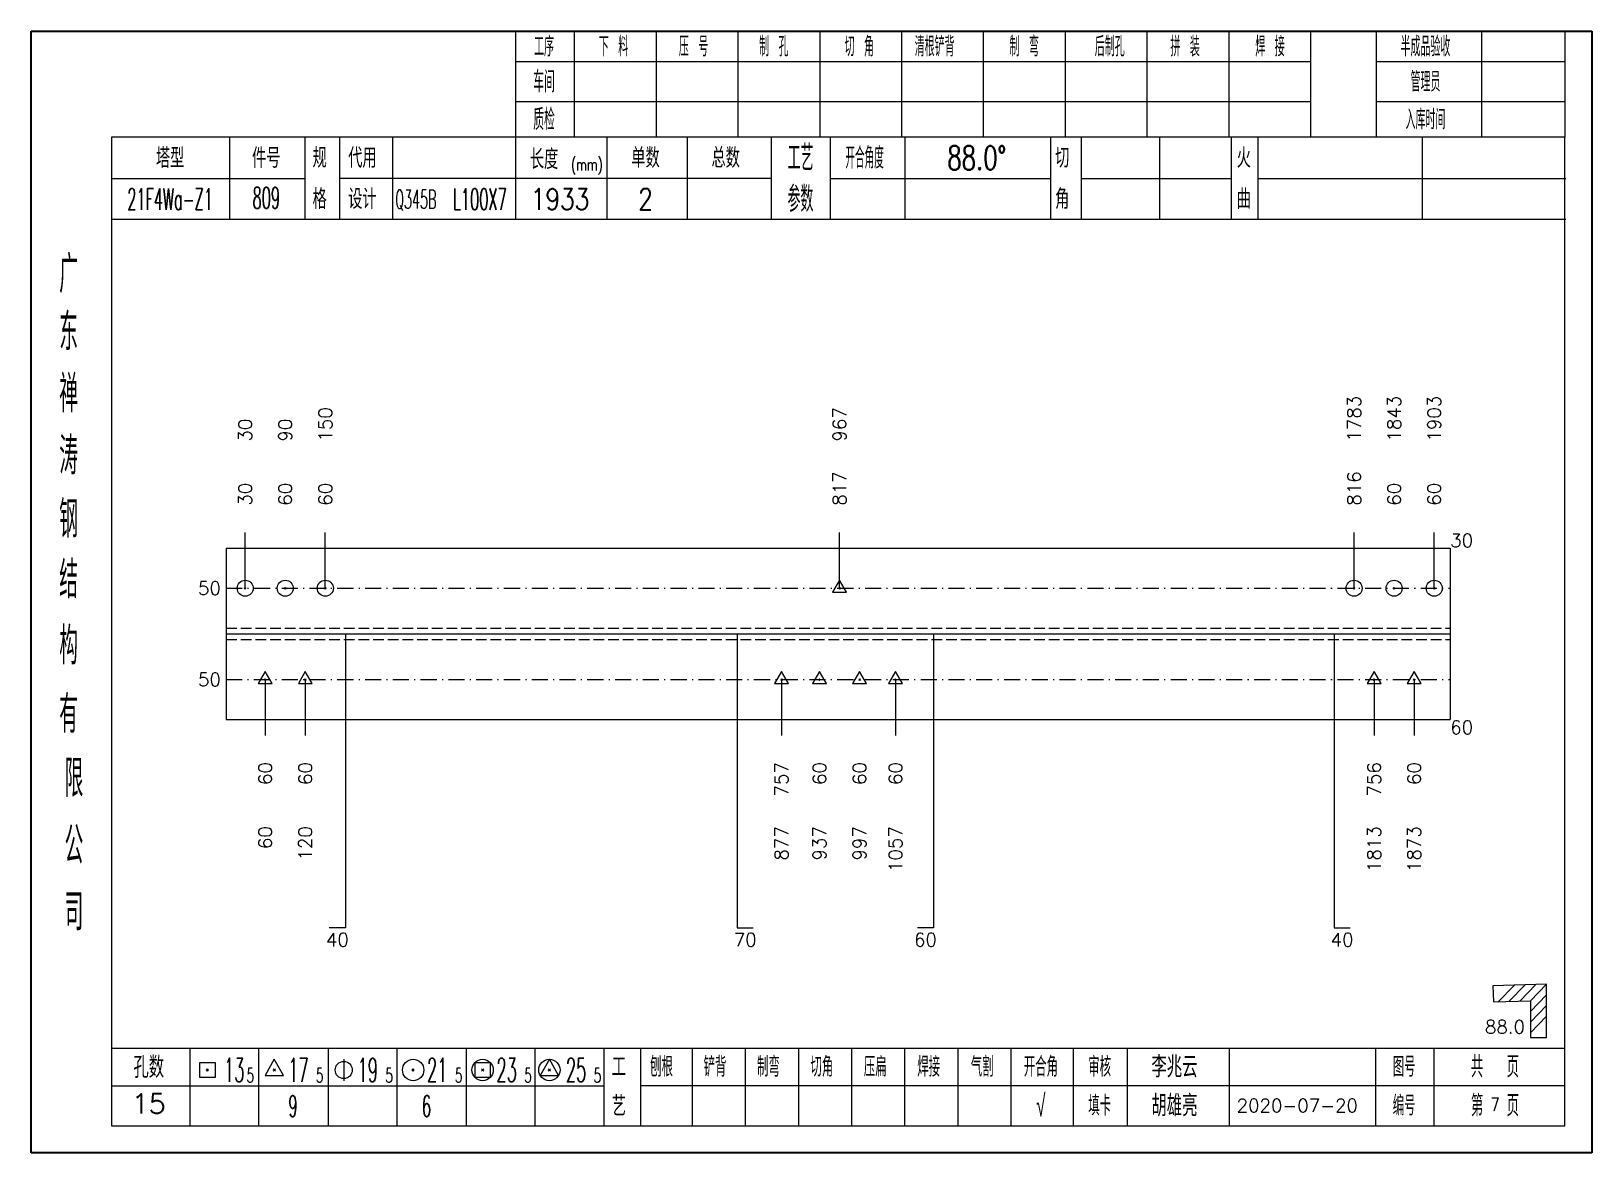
# Model space of a CAD drawing. Extents: x 1310 to 15542, y -76 to 8381.
# Drawn here: x 3389.2 to 3681.3, y 933.9 to 1143.8 of the extents above; entities that cross this region are included whole.
import ezdxf
from ezdxf.enums import TextEntityAlignment as Align

# ---------------------------------------------------------------- set-up
doc = ezdxf.new("R2010")
doc.units = 0
doc.header["$MEASUREMENT"] = 0
doc.linetypes.add('一点画线', pattern=[5.2, 3, -1, 0.2, -1])
doc.linetypes.add('虚线', pattern=[2.75, 2, -0.75])
doc.layers.get('0').update_dxf_attribs({"linetype": 'CONTINUOUS', "lineweight": 25})
for name, color, linetype, lineweight in [('1', 7, 'CONTINUOUS', 25), ('2', 7, 'CONTINUOUS', 25), ('4', 7, 'CONTINUOUS', 25), ('5', 7, 'CONTINUOUS', 25)]:
    doc.layers.add(name, color=color, linetype=linetype, lineweight=lineweight)
doc.styles.get("Standard").update_dxf_attribs({"font": 'simplex.shx', "width": 0.7, "height": 3, "bigfont": 'gbhzfs.shx'})

msp = doc.modelspace()

# ---------------------------------------------------------------- texts
at = {"color": 7, "linetype": 'Continuous', "lineweight": 13}
for s, p in [('1783', (3636.832, 1067.004)), ('1843', (3644.332, 1067.004)), ('1903', (3651.832, 1067.004)), ('150', (3444.258, 1067.004)), ('967', (3540.52, 1067.004)), ('30', (3429.258, 1067.004)), ('90', (3436.758, 1067.004))]:
    msp.add_text(s, height=2.5, rotation=90, dxfattribs=at).set_placement(p, align=Align.MIDDLE_LEFT)
at = {"color": 8, "linetype": 'Continuous', "lineweight": 9}
for s, p in [('817', (3540.52, 1055.004)), ('816', (3636.832, 1055.004)), ('30', (3429.258, 1055.004)), ('60', (3436.758, 1055.004)), ('60', (3444.258, 1055.004)), ('60', (3644.332, 1055.004)), ('60', (3651.832, 1055.004))]:
    msp.add_text(s, height=2.5, rotation=90, dxfattribs=at).set_placement(p, align=Align.MIDDLE_LEFT)
at = {"color": 7, "linetype": 'Continuous', "lineweight": 13}
msp.add_text('30', height=2.5, dxfattribs=at).set_placement((3654.832, 1048.504), align=Align.MIDDLE_LEFT)
for p in [(3424.702, 1039.554), (3424.702, 1022.454)]:
    msp.add_text('50', height=2.5, dxfattribs=at).set_placement(p, align=Align.MIDDLE_RIGHT)
at = {"layer": '1', "color": 7, "linetype": 'Continuous', "lineweight": 13}
msp.add_text('60', height=2.5, dxfattribs=at).set_placement((3654.832, 1013.504), align=Align.MIDDLE_LEFT)
at = {"layer": '1', "color": 8, "linetype": 'Continuous', "lineweight": 9}
for s, p in [('60', (3433.008, 1007.004)), ('60', (3440.508, 1007.004)), ('757', (3529.658, 1007.004)), ('60', (3536.77, 1007.004)), ('60', (3544.27, 1007.004)), ('60', (3550.994, 1007.004)), ('756', (3640.582, 1007.004)), ('60', (3648.082, 1007.004))]:
    msp.add_text(s, height=2.5, rotation=90, dxfattribs=at).set_placement(p, align=Align.MIDDLE_RIGHT)
at = {"layer": '1', "color": 7, "linetype": 'Continuous', "lineweight": 13}
for s, p in [('60', (3433.008, 995.004)), ('120', (3440.508, 995.004)), ('877', (3529.658, 995.004)), ('937', (3536.77, 995.004)), ('997', (3544.27, 995.004)), ('1057', (3550.994, 995.004)), ('1813', (3640.582, 995.004)), ('1873', (3648.082, 995.004))]:
    msp.add_text(s, height=2.5, rotation=90, dxfattribs=at).set_placement(p, align=Align.MIDDLE_RIGHT)
at = {"layer": '2', "color": 7, "linetype": 'Continuous', "lineweight": 13}
for s, p in [('40', (3446.508, 975.004)), ('70', (3522.86, 975.004)), ('60', (3556.606, 975.004)), ('40', (3634.582, 975.004))]:
    msp.add_text(s, height=2.5, dxfattribs=at).set_placement(p, align=Align.TOP_CENTER)
msp.add_text('88.0', height=2.5, dxfattribs=at).set_placement((3668.832, 955.445), align=Align.BOTTOM_RIGHT)
at = {"layer": '4', "color": 1, "linetype": 'Continuous', "lineweight": 25}
for s, height, width, p in [('工序', 3.7, 0.7, (3485.202, 1140.961)), ('下 料', 3.7, 0.7, (3498.202, 1140.961)), ('压 号', 3.7, 0.7, (3513.202, 1140.961)), ('制 孔', 3.7, 0.7, (3528.202, 1140.961)), ('切 角', 3.7, 0.7, (3544.202, 1140.961)), ('清根铲背 ', 3.7, 0.7, (3559.202, 1140.961)), (' 制 弯', 3.7, 0.7, (3574.202, 1140.961)), (' 后制孔', 3.7, 0.7, (3590.202, 1140.961)), ('拼 装', 3.7, 0.7, (3605.202, 1140.961)), (' 焊 接', 3.7, 0.7, (3620.202, 1140.961)), ('半成品验收', 3.7, 0.7, (3650.202, 1140.961)), ('车间', 4, 0.7, (3485.202, 1134.361)), ('管理员', 3.7, 0.7, (3650.202, 1134.361)), ('质检', 4, 0.7, (3485.202, 1127.301)), ('入库时间', 3.7, 0.7, (3650.202, 1127.301)), ('工艺', 4.8, 0.7, (3533.202, 1120.121)), ('开合角度', 4, 0.6, (3545.202, 1120.121)), ('88.0%%d', 4.47, 0.7, (3566.202, 1120.121)), ('(mm)', 2.24, 0.7, (3493.202, 1118.861)), ('21F4Wa-Z1', 4, 0.5, (3415.202, 1112.381)), ('809', 4, 0.5, (3433.202, 1112.631)), ('Q345B', 3.5, 0.5, (3461.202, 1112.361)), ('L100X7', 4, 0.5, (3473.202, 1112.361)), ('1933', 4, 0.8, (3488.202, 1112.411)), ('2', 4, 0.8, (3504.202, 1112.411)), ('参数', 4.8, 0.7, (3533.202, 1112.411)), ('广', 6.96, 0.7, (3396.202, 1098.331)), ('东', 6.96, 0.7, (3396.202, 1087.541)), ('禅', 6.96, 0.7, (3396.202, 1075.951)), ('涛', 6.96, 0.7, (3396.202, 1064.351)), ('钢', 6.96, 0.7, (3396.202, 1052.461)), ('结', 6.96, 0.7, (3396.202, 1041.151)), ('构', 6.96, 0.7, (3396.202, 1028.771)), ('有', 6.96, 0.7, (3396.202, 1015.961)), ('限', 6.96, 0.7, (3397.202, 1003.961)), ('公', 6.96, 0.7, (3397.202, 991.421)), ('司', 6.96, 0.7, (3397.202, 978.941)), ('13', 4.47, 0.5, (3427.202, 949.361)), ('5', 2.68, 0.6, (3430.202, 948.361)), ('17', 4.47, 0.5, (3439.202, 949.361)), ('5', 2.68, 0.6, (3443.202, 948.361)), ('19', 4.47, 0.5, (3452.202, 949.361)), ('5', 2.68, 0.6, (3456.202, 948.361)), ('21', 4.47, 0.5, (3465.202, 949.361)), ('5', 2.68, 0.6, (3469.202, 948.361)), ('23', 4.47, 0.5, (3478.202, 949.361)), ('5', 2.68, 0.6, (3482.202, 948.361)), ('25', 4.47, 0.5, (3491.202, 949.361)), ('5', 2.68, 0.6, (3495.202, 948.361)), ('刨根', 3.7, 0.8, (3507.202, 949.961)), ('铲背', 3.7, 0.8, (3517.202, 949.961)), ('制弯', 3.7, 0.8, (3527.202, 949.961)), ('切角', 3.7, 0.8, (3537.202, 949.961)), ('压扁', 3.7, 0.8, (3547.202, 949.961)), ('焊接', 3.7, 0.8, (3557.202, 949.961)), ('气割', 3.7, 0.8, (3567.202, 949.961)), ('开合角', 3.7, 0.8, (3578.202, 949.961)), ('审核', 3.7, 0.8, (3589.202, 949.961)), ('图号', 3.7, 0.8, (3646.202, 949.961)), ('共  页', 4, 0.8, (3663.202, 949.961)), ('9', 4, 0.5, (3438.202, 942.611)), ('6', 4, 0.5, (3463.202, 942.611)), ('√', 4, 0.6, (3578.202, 942.691)), ('填卡', 3.7, 0.8, (3589.202, 942.691)), ('编号', 3.7, 0.8, (3646.202, 942.691)), ('第  页', 4, 0.8, (3663.202, 942.691))]:
    msp.add_text(s, height=height, dxfattribs=dict(at, width=width)).set_placement(p, align=Align.MIDDLE_CENTER)
for s, height, p in [('塔型', 3.7, (3415.202, 1120.091)), ('件号', 3.7, (3433.202, 1120.091)), ('规', 3.7, (3443.202, 1120.121)), ('代用', 3.7, (3451.202, 1120.121)), ('长度', 3.7, (3485.202, 1119.861)), ('单数', 3.7, (3504.202, 1120.121)), ('总数', 3.7, (3519.202, 1120.121)), ('切', 3.7, (3582.202, 1120.121)), ('火', 3.7, (3616.202, 1120.121)), ('格', 3.7, (3443.202, 1112.411)), ('设计', 3.7, (3451.202, 1112.411)), ('角', 3.7, (3582.202, 1112.411)), ('曲', 3.7, (3616.202, 1112.411)), ('李兆云', 4, (3603.202, 949.961)), ('孔数', 4, (3411.202, 949.881)), ('工', 3.7, (3499.202, 949.961)), ('15', 3.7, (3411.202, 943.051)), ('艺', 3.7, (3499.202, 942.611)), ('胡雄亮', 4, (3603.202, 942.691)), ('2020-07-20', 2.5, (3626.202, 942.691))]:
    msp.add_text(s, height=height, dxfattribs=at).set_placement(p, align=Align.MIDDLE_CENTER)
at = {"layer": '4', "color": 6, "linetype": 'Continuous', "lineweight": 25, "width": 0.8}
msp.add_text('7', height=2.5, dxfattribs=at).set_placement((3663.227, 942.919), align=Align.MIDDLE_CENTER)

# ---------------------------------------------------------------- blocks, each defined once
blk = doc.blocks.new('孔21.5')
at = {"layer": '5', "color": 7, "linetype": 'Continuous', "lineweight": 13}
for p, q in [((-0.1, -0.1), (0.1, 0.1)), ((0.1, -0.1), (-0.1, 0.1))]:
    blk.add_line(p, q, dxfattribs=at)
blk.add_circle((0, 0), 1, dxfattribs=at)
blk = doc.blocks.new('孔17.5')
at = {"layer": '5', "color": 7, "linetype": 'Continuous', "lineweight": 13}
for p, q in [((0, 1), (-0.866, -0.5)), ((-0.1, -0.1), (0.1, 0.1)), ((0.1, -0.1), (-0.1, 0.1)), ((0.866, -0.5), (0, 1)), ((-0.866, -0.5), (0.866, -0.5))]:
    blk.add_line(p, q, dxfattribs=at)
blk = doc.blocks.new('CTJGK')
at = {"color": 6, "linetype": 'Continuous'}
for p, q in [((0, 209.97), (292.13, 209.97)), ((0, 0), (0, 209.97)), ((292.13, 209.97), (292.13, 0)), ((292.13, 0), (0, 0))]:
    blk.add_line(p, q, dxfattribs=at)

# ---------------------------------------------------------------- linework, layer by layer
at = {"color": 7, "linetype": 'Continuous', "lineweight": 13}
for p, q in [((3429.258, 1039.554), (3429.258, 1050.004)), ((3444.258, 1039.554), (3444.258, 1050.004)), ((3540.52, 1039.554), (3540.52, 1050.004)), ((3636.832, 1039.554), (3636.832, 1050.004)), ((3651.832, 1039.554), (3651.832, 1050.004)), ((3433.008, 1022.454), (3433.008, 1012.004)), ((3440.508, 1022.454), (3440.508, 1012.004)), ((3529.658, 1022.454), (3529.658, 1012.004)), ((3550.994, 1022.454), (3550.994, 1012.004)), ((3640.582, 1022.454), (3640.582, 1012.004)), ((3648.082, 1022.454), (3648.082, 1012.004))]:
    msp.add_line(p, q, dxfattribs=at)
at = {"color": 7, "linetype": 'Continuous', "lineweight": 18}
for p, q in [((3425.702, 1047.054), (3425.702, 1014.954)), ((3425.702, 1047.054), (3654.832, 1047.054)), ((3654.832, 1047.054), (3654.832, 1014.954)), ((3425.702, 1031.004), (3654.832, 1031.004))]:
    msp.add_line(p, q, dxfattribs=at)
at = {"color": 3, "linetype": '一点画线', "lineweight": 13}
for p, q in [((3425.702, 1039.554), (3654.832, 1039.554)), ((3425.702, 1022.454), (3654.832, 1022.454))]:
    msp.add_line(p, q, dxfattribs=at)
at = {"color": 1, "linetype": '虚线', "lineweight": 18}
for p, q in [((3425.702, 1032.054), (3654.832, 1032.054)), ((3425.702, 1029.954), (3654.832, 1029.954))]:
    msp.add_line(p, q, dxfattribs=at)
at = {"layer": '1', "color": 7, "linetype": 'Continuous', "lineweight": 18}
msp.add_line((3425.702, 1014.954), (3654.832, 1014.954), dxfattribs=at)
at = {"layer": '2', "color": 7, "linetype": 'Continuous', "lineweight": 13}
for p, q in [((3448.008, 1031.004), (3448.008, 976.004)), ((3521.36, 1031.004), (3521.36, 976.004)), ((3558.106, 1031.004), (3558.106, 976.004)), ((3633.082, 1031.004), (3633.082, 976.004)), ((3448.008, 976.004), (3445.008, 976.004)), ((3521.36, 976.004), (3524.36, 976.004)), ((3558.106, 976.004), (3555.106, 976.004)), ((3633.082, 976.004), (3636.082, 976.004)), ((3672.832, 965.445), (3662.838, 965.096)), ((3662.838, 965.096), (3662.942, 962.098)), ((3663.835, 962.129), (3666.835, 965.236)), ((3665.834, 962.199), (3668.834, 965.306)), ((3667.833, 962.269), (3670.833, 965.375)), ((3669.832, 962.339), (3672.832, 965.445)), ((3672.832, 955.445), (3672.832, 965.445)), ((3662.942, 962.098), (3669.832, 962.339)), ((3669.832, 960.339), (3672.832, 963.445)), ((3669.832, 962.339), (3669.832, 955.445)), ((3669.832, 958.339), (3672.832, 961.445)), ((3669.832, 956.339), (3672.832, 959.445)), ((3669.832, 955.445), (3672.832, 955.445))]:
    msp.add_line(p, q, dxfattribs=at)
at = {"layer": '4', "color": 1, "linetype": 'Continuous', "lineweight": 18}
for p, q in [((3389.202, 1143.831), (3389.202, 933.861)), ((3681.332, 1143.831), (3389.202, 1143.831)), ((3479.832, 1143.831), (3479.832, 1123.991)), ((3490.862, 1143.831), (3490.862, 1123.971)), ((3506.172, 1143.831), (3506.172, 1123.971)), ((3521.492, 1143.831), (3521.492, 1123.971)), ((3536.802, 1143.831), (3536.802, 1123.971)), ((3552.112, 1143.831), (3552.112, 1123.971)), ((3567.422, 1143.831), (3567.422, 1123.971)), ((3582.742, 1143.831), (3582.742, 1123.971)), ((3598.052, 1143.831), (3598.052, 1123.971)), ((3613.362, 1143.831), (3613.362, 1123.971)), ((3628.672, 1143.831), (3628.672, 1123.991)), ((3628.672, 1143.831), (3628.672, 1123.971)), ((3640.952, 1143.831), (3640.952, 1123.971)), ((3660.702, 1143.831), (3660.702, 1123.971)), ((3676.282, 1143.831), (3676.282, 1123.971)), ((3681.332, 1114.031), (3681.332, 1143.831)), ((3628.672, 1138.101), (3479.832, 1138.101)), ((3676.282, 1138.101), (3640.952, 1138.101)), ((3628.672, 1130.621), (3479.832, 1130.621)), ((3676.282, 1130.621), (3640.952, 1130.621)), ((3404.212, 1123.971), (3404.212, 938.911)), ((3676.282, 1123.971), (3404.212, 1123.971)), ((3426.332, 1123.981), (3426.332, 1108.561)), ((3440.482, 1108.561), (3440.482, 1123.971)), ((3446.982, 1108.561), (3446.982, 1123.971)), ((3456.852, 1123.971), (3456.852, 1108.561)), ((3479.832, 1123.991), (3479.832, 1108.561)), ((3496.952, 1123.971), (3496.952, 1108.561)), ((3512.002, 1123.971), (3512.002, 1108.561)), ((3527.702, 1123.971), (3527.702, 1108.561)), ((3538.762, 1123.971), (3538.762, 1108.561)), ((3552.712, 1123.971), (3552.712, 1108.561)), ((3580.012, 1123.971), (3580.012, 1108.561)), ((3585.772, 1123.971), (3585.772, 1108.561)), ((3600.392, 1123.971), (3600.392, 1108.561)), ((3613.852, 1123.971), (3613.852, 1108.561)), ((3618.842, 1123.971), (3618.842, 1108.561)), ((3649.582, 1123.971), (3649.582, 1108.561)), ((3676.282, 938.911), (3676.282, 1123.971)), ((3440.482, 1116.211), (3404.212, 1116.211)), ((3527.702, 1116.261), (3446.982, 1116.261)), ((3538.762, 1116.261), (3580.012, 1116.261)), ((3585.772, 1116.261), (3613.852, 1116.261)), ((3618.842, 1116.261), (3676.462, 1116.261)), ((3681.332, 933.861), (3681.332, 1114.031)), ((3676.462, 1108.561), (3404.212, 1108.561)), ((3404.212, 953.441), (3676.282, 953.441)), ((3418.902, 953.441), (3418.902, 938.911)), ((3431.832, 938.911), (3431.832, 953.441)), ((3444.762, 953.441), (3444.762, 938.911)), ((3457.682, 938.911), (3457.682, 953.441)), ((3470.612, 953.441), (3470.612, 938.911)), ((3483.542, 938.911), (3483.542, 953.441)), ((3496.462, 938.911), (3496.462, 953.441)), ((3503.332, 938.911), (3503.332, 953.441)), ((3512.992, 938.911), (3512.992, 953.441)), ((3522.932, 938.911), (3522.932, 953.441)), ((3532.872, 938.911), (3532.872, 953.441)), ((3542.822, 938.911), (3542.822, 953.441)), ((3552.762, 938.911), (3552.762, 953.441)), ((3562.702, 938.911), (3562.702, 953.441)), ((3572.652, 938.911), (3572.652, 953.441)), ((3584.292, 938.911), (3584.292, 953.441)), ((3594.442, 938.911), (3594.442, 953.441)), ((3613.502, 938.911), (3613.502, 953.441)), ((3640.882, 938.911), (3640.882, 953.441)), ((3651.842, 938.911), (3651.842, 953.441)), ((3496.462, 946.311), (3404.212, 946.311)), ((3503.292, 946.471), (3676.282, 946.471)), ((3404.212, 938.911), (3676.282, 938.911)), ((3389.202, 933.861), (3681.332, 933.861))]:
    msp.add_line(p, q, dxfattribs=at)
at = {"layer": '4', "color": 7, "linetype": 'Continuous', "lineweight": 13}
for p, q in [((3420.788, 947.947), (3420.788, 950.775)), ((3420.788, 950.775), (3423.616, 950.775)), ((3422.002, 949.161), (3422.402, 949.561)), ((3422.402, 949.161), (3422.002, 949.561)), ((3423.616, 950.775), (3423.616, 947.947)), ((3434.702, 951.361), (3432.97, 948.361)), ((3434.502, 949.161), (3434.902, 949.561)), ((3434.902, 949.161), (3434.502, 949.561)), ((3436.434, 948.361), (3434.702, 951.361)), ((3447.702, 951.361), (3447.702, 947.361)), ((3460.502, 949.161), (3460.902, 949.561)), ((3460.902, 949.161), (3460.502, 949.561)), ((3472.288, 947.947), (3472.288, 950.775)), ((3472.288, 950.775), (3475.116, 950.775)), ((3473.502, 949.161), (3473.902, 949.561)), ((3473.902, 949.161), (3473.502, 949.561)), ((3475.116, 950.775), (3475.116, 947.947)), ((3486.202, 951.361), (3484.47, 948.361)), ((3486.002, 949.161), (3486.402, 949.561)), ((3486.402, 949.161), (3486.002, 949.561)), ((3487.934, 948.361), (3486.202, 951.361)), ((3423.616, 947.947), (3420.788, 947.947)), ((3432.97, 948.361), (3436.434, 948.361)), ((3475.116, 947.947), (3472.288, 947.947)), ((3484.47, 948.361), (3487.934, 948.361))]:
    msp.add_line(p, q, dxfattribs=at)
for centre, radius in [((3447.702, 949.361), 1.6), ((3460.702, 949.361), 2), ((3473.702, 949.361), 2), ((3486.202, 949.361), 2)]:
    msp.add_circle(centre, radius, dxfattribs=at)

# ---------------------------------------------------------------- block references
at = {"color": 0, "linetype": 'Continuous'}
msp.add_blockref('CTJGK', (3389.202, 933.861), dxfattribs=at)
at = {"color": 8, "linetype": 'Continuous', "lineweight": 9, "xscale": 1.5, "yscale": 1.5, "zscale": 1.5}
for name, p in [('孔21.5', (3429.258, 1039.554)), ('孔21.5', (3436.758, 1039.554)), ('孔21.5', (3444.258, 1039.554)), ('孔17.5', (3540.52, 1039.554)), ('孔21.5', (3636.832, 1039.554)), ('孔21.5', (3644.332, 1039.554)), ('孔21.5', (3651.832, 1039.554))]:
    msp.add_blockref(name, p, dxfattribs=at)
at = {"layer": '1', "color": 8, "linetype": 'Continuous', "lineweight": 9, "xscale": 1.5, "yscale": 1.5, "zscale": 1.5}
for p in [(3433.008, 1022.454), (3440.508, 1022.454), (3529.658, 1022.454), (3536.77, 1022.454), (3544.27, 1022.454), (3550.994, 1022.454), (3640.582, 1022.454), (3648.082, 1022.454)]:
    msp.add_blockref('孔17.5', p, dxfattribs=at)

msp.set_redraw_order([(e.dxf.handle, doc.entitydb.next_handle()) for e in msp.query("TEXT MTEXT ATTDEF DIMENSION ARC_DIMENSION")])  # texts and dimensions are drawn at this point

doc.saveas('drawing.dxf')
